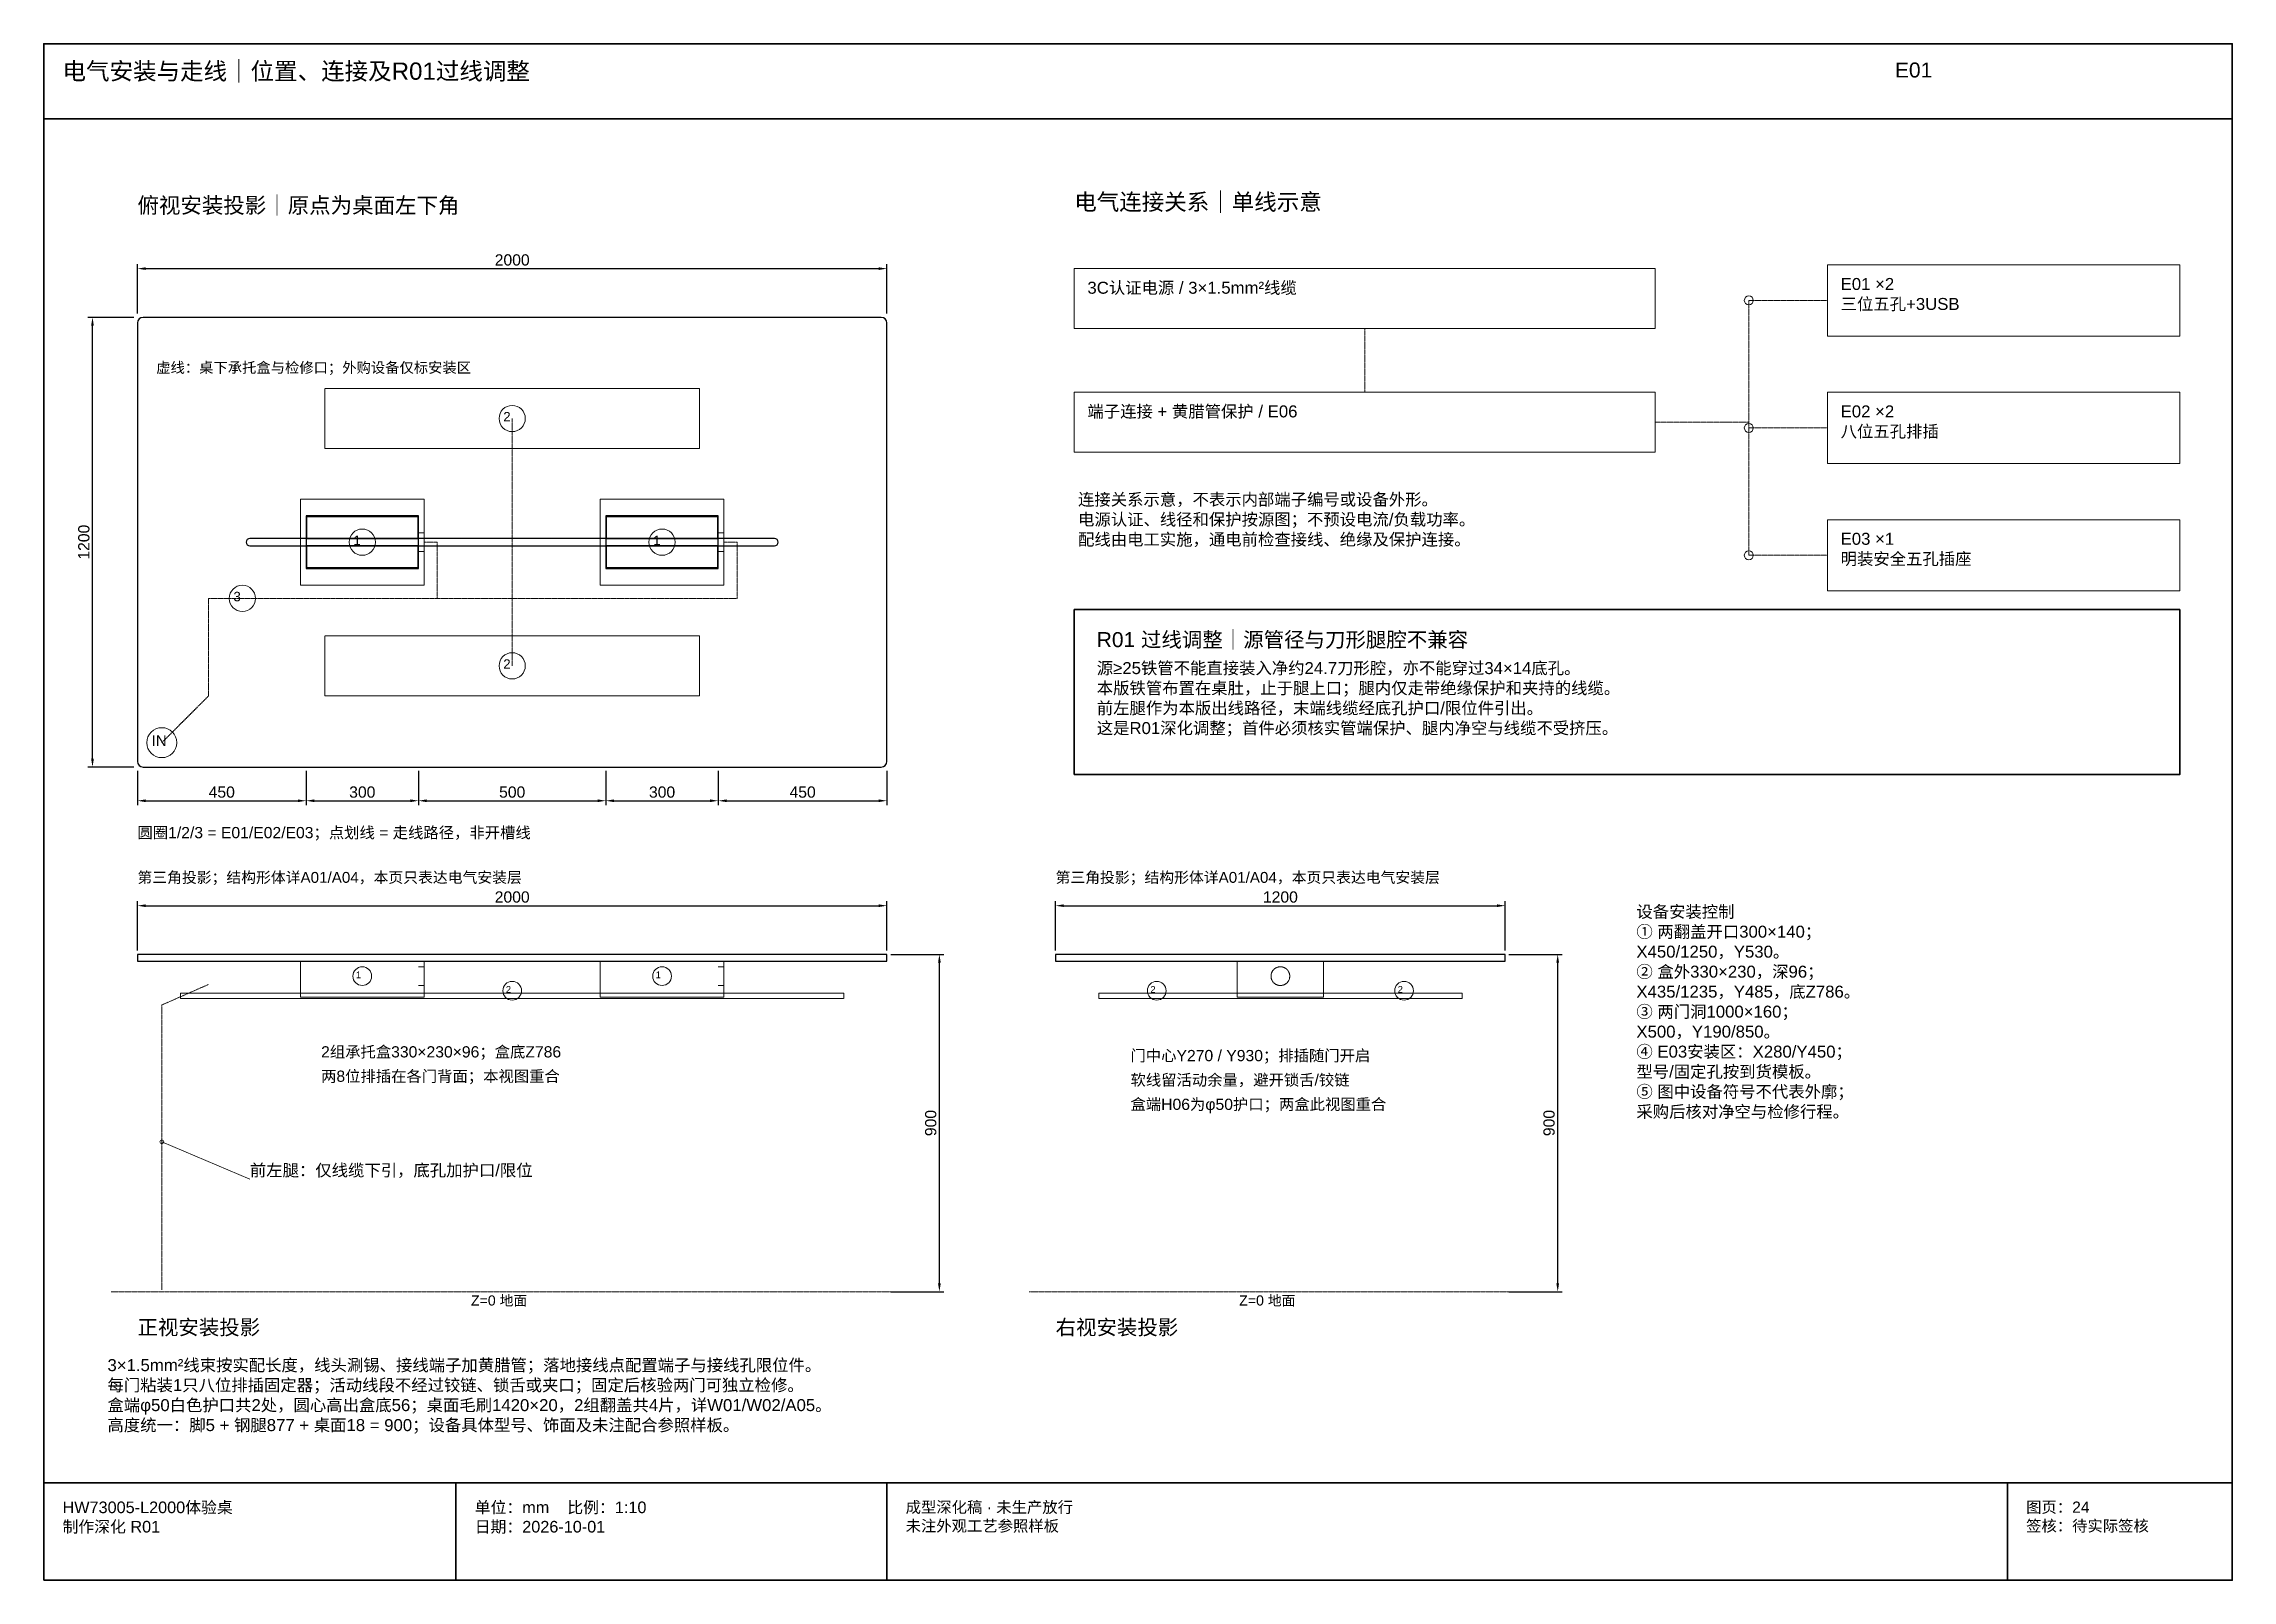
# Model space of a CAD drawing. Header units: millimetres. Extents: x 50 to 288830, y 0 to 4150.
# Drawn here: x 276050 to 281890, y 50 to 4150 of the extents above; entities that cross this region are included whole.
import ezdxf

# ---------------------------------------------------------------- set-up
doc = ezdxf.new("R2010")
doc.units = ezdxf.units.MM
doc.linetypes.add('CENTER', pattern=[5.08, 3.175, -0.635, 0.635, -0.635])
doc.linetypes.add('DASHED', pattern=[1.524, 1.27, -0.254])
for name, color, linetype, lineweight in [('CENTER', 8, 'CENTER', 13), ('DIM', 7, 'Continuous', 13), ('FRAME', 7, 'Continuous', 35), ('HIDDEN', 8, 'DASHED', 13), ('NOTE', 7, 'Continuous', 18), ('OUTLINE', 7, 'Continuous', 25)]:
    doc.layers.add(name, color=color, linetype=linetype, lineweight=lineweight)
doc.styles.add('CN', font='Arial Unicode.ttf')
doc.dimstyles.new('D10', dxfattribs={"dimtxt": 30, "dimasz": 22, "dimexe": 12, "dimexo": 10, "dimgap": 8, "dimtad": 1, "dimdsep": 46, "dimtxsty": 'CN', "dimcen": 2.5, "dimclrd": 7, "dimclre": 7, "dimclrt": 7, "dimazin": 3, "dimtfac": 1, "dimtmove": 0, "dimatfit": 3})

msp = doc.modelspace()

# ---------------------------------------------------------------- texts
at = {"layer": 'NOTE', "attachment_point": 1, "style": 'CN'}
for s, insert, char_height, width in [('电气安装与走线｜位置、连接及R01过线调整', (276100, 4100), 46, 4840), ('E01', (280990, 4100), 40, 900), ('俯视安装投影｜原点为桌面左下角', (276300, 3740), 42, 2180), ('电气连接关系｜单线示意', (278800, 3750), 44, 2750), ('3C认证电源 / 3×1.5mm²线缆', (278835, 3515), 32, 1480), ('E01 ×2\\P三位五孔+3USB', (280845, 3525), 32, 870), ('虚线：桌下承托盒与检修口；外购设备仅标安装区', (276350, 3300), 28, 1840), ('2', (277276.2, 3167.5), 25.2, 49), ('端子连接 + 黄腊管保护 / E06', (278835, 3185), 32, 1480), ('E02 ×2\\P八位五孔排插', (280845, 3185), 32, 870), ('连接关系示意，不表示内部端子编号或设备外形。\\P电源认证、线径和保护按源图；不预设电流/负载功率。\\P配线由电工实施，通电前检查接线、绝缘及保护连接。', (278810, 2950), 32, 1900), ('1', (276876.2, 2837.5), 25.2, 49), ('1', (277676.2, 2837.5), 25.2, 49), ('E03 ×1\\P明装安全五孔插座', (280845, 2845), 32, 870), ('3', (276556.2, 2687.5), 25.2, 49), ('R01 过线调整｜源管径与刀形腿腔不兼容', (278860, 2580), 40, 2820), ('2', (277276.2, 2507.5), 25.2, 49), ('源≥25铁管不能直接装入净约24.7刀形腔，亦不能穿过34×14底孔。\\P本版铁管布置在桌肚，止于腿上口；腿内仅走带绝缘保护和夹持的线缆。\\P前左腿作为本版出线路径，末端线缆经底孔护口/限位件引出。\\P这是R01深化调整；首件必须核实管端保护、腿内净空与线缆不受挤压。', (278860, 2500), 32, 2800), ('IN', (276337.8, 2305), 28.8, 56), ('圆圈1/2/3 = E01/E02/E03；点划线 = 走线路径，非开槽线', (276300, 2060), 30, 2440), ('第三角投影；结构形体详A01/A04，本页只表达电气安装层', (276300, 1940), 29, 2200), ('第三角投影；结构形体详A01/A04，本页只表达电气安装层', (278750, 1940), 29, 1400), ('设备安装控制\\P① 两翻盖开口300×140；\\PX450/1250，Y530。\\P② 盒外330×230，深96；\\PX435/1235，Y485，底Z786。\\P③ 两门洞1000×160；\\PX500，Y190/850。\\P④ E03安装区：X280/Y450；\\P型号/固定孔按到货模板。\\P⑤ 图中设备符号不代表外廓；\\P采购后核对净空与检修行程。', (280300, 1850), 32, 1430), ('1', (276883, 1674.5), 18, 35), ('2', (277283, 1635.5), 18, 35), ('1', (277683, 1674.5), 18, 35), ('2', (279003, 1635.5), 18, 35), ('2', (279663, 1635.5), 18, 35), ('2组承托盒330×230×96；盒底Z786', (276790, 1475), 30, 1700), ('门中心Y270 / Y930；排插随门开启', (278950, 1465), 30, 1370), ('两8位排插在各门背面；本视图重合', (276790, 1410), 30, 1700), ('软线留活动余量，避开锁舌/铰链', (278950, 1400), 30, 1370), ('盒端H06为φ50护口；两盒此视图重合', (278950, 1335), 30, 1370), ('前左腿：仅线缆下引，底孔加护口/限位', (276600, 1160), 32, 900), ('Z=0 地面', (277190, 810), 27, 450), ('Z=0 地面', (279240, 810), 27, 450), ('正视安装投影', (276300, 745), 40, 2000), ('右视安装投影', (278750, 745), 40, 1200), ('3×1.5mm²线束按实配长度，线头涮锡、接线端子加黄腊管；落地接线点配置端子与接线孔限位件。\\P每门粘装1只八位排插固定器；活动线段不经过铰链、锁舌或夹口；固定后核验两门可独立检修。\\P盒端φ50白色护口共2处，圆心高出盒底56；桌面毛刷1420×20，2组翻盖共4片，详W01/W02/A05。\\P高度统一：脚5 + 钢腿877 + 桌面18 = 900；设备具体型号、饰面及未注配合参照样板。', (276220, 640), 32, 5540), ('HW73005-L2000体验桌\\P制作深化 R01', (276100, 260), 31, 1000), ('单位：mm    比例：1:10\\P日期：2026-10-01', (277200, 260), 31, 1050), ('成型深化稿 · 未生产放行\\P未注外观工艺参照样板', (278350, 260), 30, 2890), ('图页：24\\P签核：待实际签核', (281340, 260), 30, 550)]:
    msp.add_mtext(s, dxfattribs=dict(at, insert=insert, char_height=char_height, width=width))

# ---------------------------------------------------------------- dimensions: what is measured, and where the dimension line sits
at = {"layer": 'DIM'}
for base, p1, p2 in [((276300, 3550), (276300, 3420), (278300, 3420)), ((276300, 2130), (276300, 2220), (276750, 2220)), ((276750, 2130), (276750, 2220), (277050, 2220)), ((277050, 2130), (277050, 2220), (277550, 2220)), ((277550, 2130), (277550, 2220), (277850, 2220)), ((277850, 2130), (277850, 2220), (278300, 2220)), ((276300, 1850), (276300, 1720), (278300, 1720)), ((278750, 1850), (278750, 1720), (279950, 1720))]:
    msp.add_linear_dim(base=base, p1=p1, p2=p2, dimstyle='D10', dxfattribs=at).render()
for base, p1, p2 in [((276180, 2220), (276300, 2220), (276300, 3420)), ((278440, 820), (278300, 820), (278300, 1720)), ((280090, 820), (279950, 820), (279950, 1720))]:
    msp.add_linear_dim(base=base, p1=p1, p2=p2, angle=90, dimstyle='D10', dxfattribs=at).render()

# ---------------------------------------------------------------- linework, layer by layer
at = {"layer": 'CENTER'}
for p, q in [((276230, 820), (278370, 820)), ((278680, 820), (280020, 820))]:
    msp.add_line(p, q, dxfattribs=at)
for points in [[(280600, 2785), (280600, 3465)], [(280600, 3465), (280810, 3465)], [(279575, 3390), (279575, 3220)], [(277300, 2490), (277300, 3150)], [(280350, 3140), (280600, 3140)], [(280600, 3125), (280810, 3125)], [(277100, 2670), (277100, 2820), (277065, 2820)], [(277300, 2670), (277900, 2670), (277900, 2820), (277865, 2820)], [(280600, 2785), (280810, 2785)], [(276365, 2285), (276490, 2410), (276490, 2670), (277300, 2670)], [(276365, 825), (276365, 1585), (276490, 1640)]]:
    msp.add_lwpolyline(points, dxfattribs=at)
at = {"layer": 'DIM'}
msp.add_lwpolyline([(276365, 1220), (276600, 1120), (276600, 1120)], dxfattribs=at)
msp.add_circle((276365, 1220), 5, dxfattribs=at)
at = {"layer": 'FRAME'}
for p, q in [((276050, 3950), (281890, 3950)), ((276050, 310), (281890, 310)), ((277150, 50), (277150, 310)), ((278300, 50), (278300, 310)), ((281290, 50), (281290, 310))]:
    msp.add_line(p, q, dxfattribs=at)
for points in [[(276050, 50), (281890, 50), (281890, 4150), (276050, 4150)], [(278800, 2200), (281750, 2200), (281750, 2640), (278800, 2640)]]:
    msp.add_lwpolyline(points, close=True, dxfattribs=at)
at = {"layer": 'HIDDEN'}
for p, q in [((277050, 2845), (277065, 2845)), ((277850, 2845), (277865, 2845)), ((277050, 2795), (277065, 2795)), ((277850, 2795), (277865, 2795)), ((277050, 1687), (277065, 1687)), ((277050, 1637), (277065, 1637)), ((277850, 1687), (277865, 1687)), ((277850, 1637), (277865, 1637))]:
    msp.add_line(p, q, dxfattribs=at)
for points in [[(276800, 3070), (277800, 3070), (277800, 3230), (276800, 3230)], [(276735, 2705), (277065, 2705), (277065, 2935), (276735, 2935)], [(277535, 2705), (277865, 2705), (277865, 2935), (277535, 2935)], [(276800, 2410), (277800, 2410), (277800, 2570), (276800, 2570)], [(276735, 1606), (277065, 1606), (277065, 1702), (276735, 1702)], [(277535, 1606), (277865, 1606), (277865, 1702), (277535, 1702)], [(279235, 1606), (279465, 1606), (279465, 1702), (279235, 1702)], [(276415.3, 1602), (278184.7, 1602), (278184.7, 1617), (276415.3, 1617)], [(278865.3, 1602), (279834.7, 1602), (279834.7, 1617), (278865.3, 1617)]]:
    msp.add_lwpolyline(points, close=True, dxfattribs=at)
msp.add_circle((279350, 1662), 25, dxfattribs=at)
at = {"layer": 'NOTE'}
for points in [[(278800, 3390), (280350, 3390), (280350, 3550), (278800, 3550)], [(280810, 3370), (281750, 3370), (281750, 3560), (280810, 3560)], [(278800, 3060), (280350, 3060), (280350, 3220), (278800, 3220)], [(280810, 3030), (281750, 3030), (281750, 3220), (280810, 3220)], [(280810, 2690), (281750, 2690), (281750, 2880), (280810, 2880)]]:
    msp.add_lwpolyline(points, close=True, dxfattribs=at)
for centre, radius in [((280600, 3465), 12), ((277300, 3150), 35), ((280600, 3125), 12), ((276900, 2820), 35), ((277700, 2820), 35), ((280600, 2785), 12), ((276580, 2670), 35), ((277300, 2490), 35), ((276365, 2285), 40), ((276900, 1662), 25), ((277300, 1623), 25), ((277700, 1662), 25), ((279020, 1623), 25), ((279680, 1623), 25)]:
    msp.add_circle(centre, radius, dxfattribs=at)
at = {"layer": 'OUTLINE'}
for p, q in [((276300, 3405), (276300, 2235)), ((278285, 3420), (276315, 3420)), ((278300, 2235), (278300, 3405)), ((276590, 2820), (276590, 2820)), ((278000, 2830), (276600, 2830)), ((276600, 2810), (278000, 2810)), ((278010, 2820), (278010, 2820)), ((276315, 2220), (278285, 2220))]:
    msp.add_line(p, q, dxfattribs=at)
for points in [[(276750, 2750), (277050, 2750), (277050, 2890), (276750, 2890)], [(276751, 2830), (277049, 2830), (277049, 2888), (276751, 2888)], [(277550, 2750), (277850, 2750), (277850, 2890), (277550, 2890)], [(277551, 2830), (277849, 2830), (277849, 2888), (277551, 2888)], [(276751, 2752), (277049, 2752), (277049, 2810), (276751, 2810)], [(277551, 2752), (277849, 2752), (277849, 2810), (277551, 2810)], [(276300, 1702), (278300, 1702), (278300, 1720), (276300, 1720)], [(278750, 1702), (279950, 1702), (279950, 1720), (278750, 1720)]]:
    msp.add_lwpolyline(points, close=True, dxfattribs=at)
for centre, radius, start, end in [((276315, 3405), 15, 90, 180), ((278285, 3405), 15, 0, 90), ((276600, 2820), 10, 90, 180), ((276600, 2820), 10, 180, 270), ((278000, 2820), 10, 0, 90), ((278000, 2820), 10, 270, 360), ((276315, 2235), 15, 180, 270), ((278285, 2235), 15, 270, 360)]:
    msp.add_arc(centre, radius, start, end, dxfattribs=at)

msp.set_redraw_order([(e.dxf.handle, doc.entitydb.next_handle()) for e in msp.query("TEXT MTEXT ATTDEF DIMENSION ARC_DIMENSION")])  # texts and dimensions are drawn at this point

doc.saveas('drawing.dxf')
